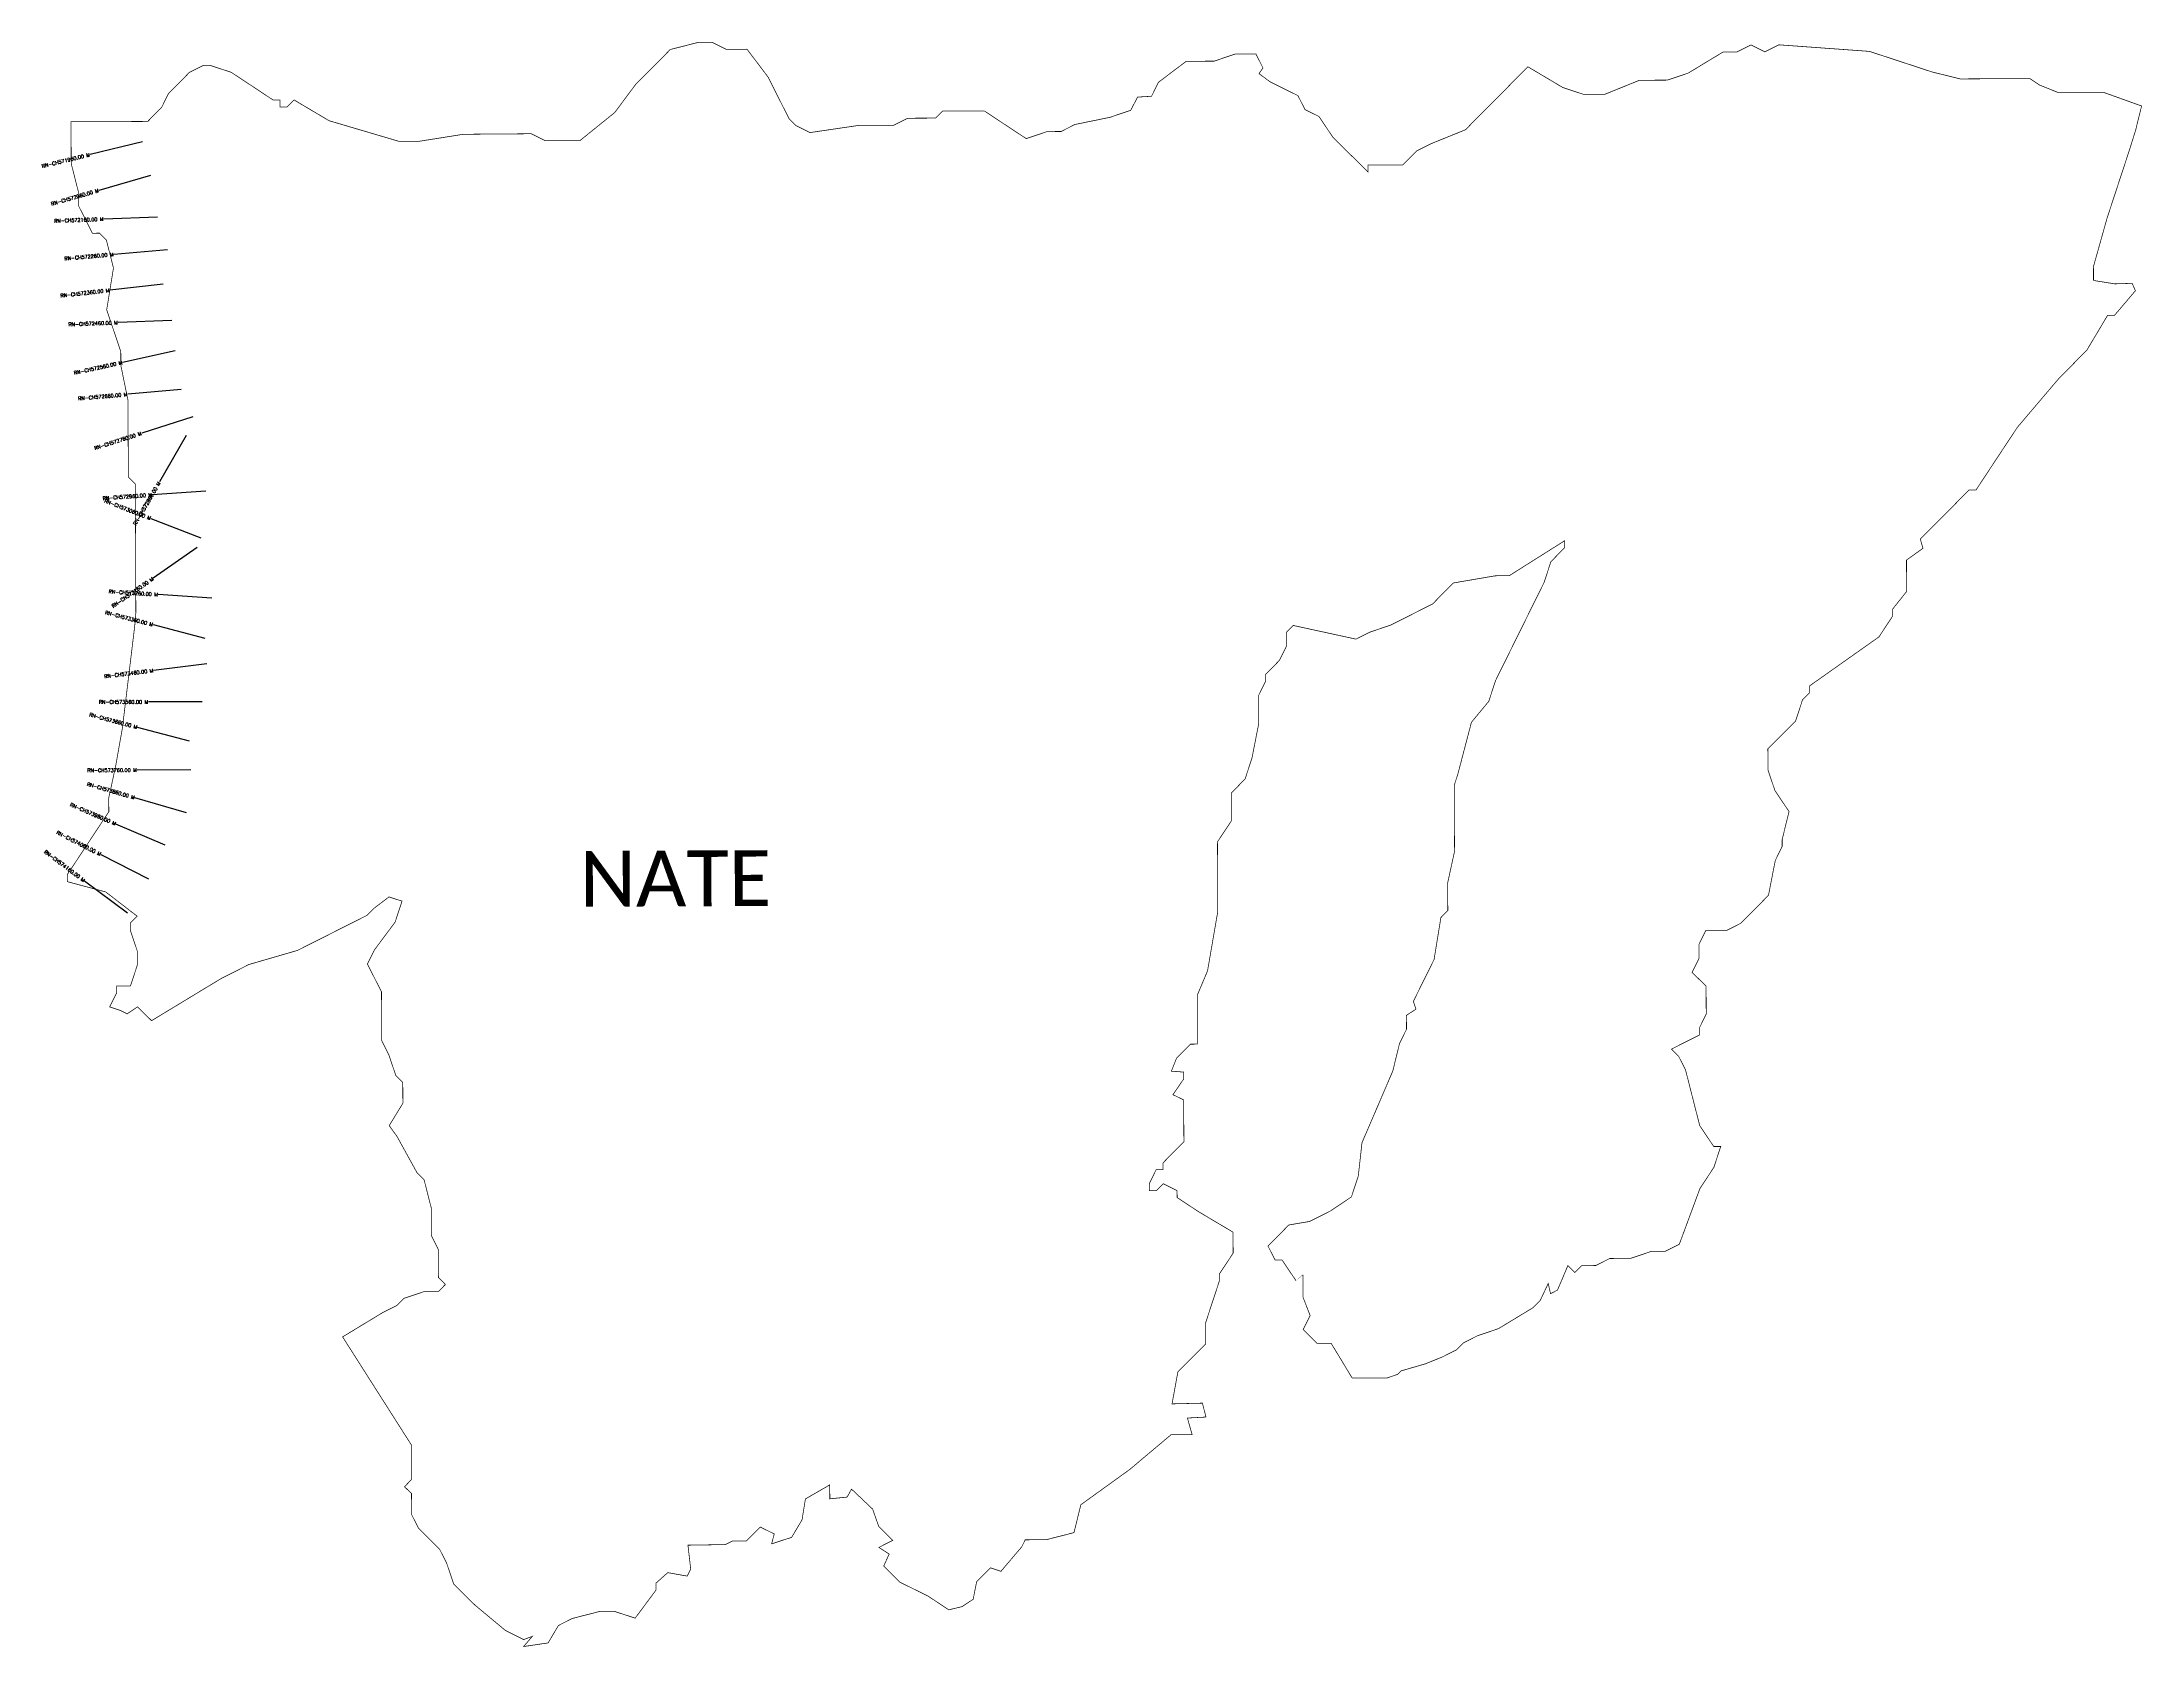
# Model space of a CAD drawing. Header units: metres. Extents: x 321872 to 327739, y 1839279 to 1843764.
import ezdxf
from ezdxf.enums import TextEntityAlignment as Align

# ---------------------------------------------------------------- set-up
doc = ezdxf.new("R2010")
doc.units = ezdxf.units.M
for name, color, linetype in [('CS', 134, 'Continuous'), ('CSMark', 6, 'Continuous'), ('VILLAGE NAME', 250, 'Continuous')]:
    doc.layers.add(name, color=color, linetype=linetype)
doc.styles.get("Standard").update_dxf_attribs({"font": 'simplex.shx'})

msp = doc.modelspace()

# ---------------------------------------------------------------- linework, layer by layer
at = {"color": 6, "const_width": 2, "flags": 128}
msp.add_lwpolyline([(321953.4557425807, 1843540.814623073), (322167.7089237206, 1843541.725306139), (322206.5143358328, 1843580.862011191), (322225.8050049669, 1843619.915768835), (322283.9840336209, 1843678.591488553), (322322.8723931408, 1843698.213450627), (322342.3287087447, 1843698.296149689), (322400.8387819928, 1843679.088179617), (322518.0245749588, 1843601.701180891), (322537.5393179369, 1843601.784128299), (322537.6222653446, 1843582.269385321), (322557.0785809485, 1843582.352084383), (322576.4519491448, 1843601.949526423), (322674.0989757902, 1843543.877716864), (322869.1441868581, 1843486.278326682), (322927.5715610441, 1843486.526672214), (323049.9141009172, 1843505.91606375), (323239.1402275443, 1843507.36609026), (323278.194233534, 1843488.016993751), (323375.5342389278, 1843488.430737407), (323472.6013787562, 1843566.786846573), (323530.697708348, 1843644.918881895), (323627.6821491143, 1843742.731306665), (323705.5413188706, 1843762.577342583), (323744.4539500785, 1843762.742740707), (323783.5079560681, 1843743.393644199), (323841.9353302541, 1843743.641989731), (323900.6937490341, 1843666.006645473), (323959.6180626295, 1843549.341815258), (323979.2155046698, 1843529.968447062), (324018.269262314, 1843510.677777928), (324100.7563049522, 1843522.809510654), (324154.4976272276, 1843530.713483658), (324251.8960599956, 1843531.12747566), (324290.7844195155, 1843550.749437734), (324368.6681093054, 1843551.080482328), (324388.0999048759, 1843570.678172713), (324504.9546532477, 1843571.174863777), (324622.1406945593, 1843493.729437677), (324680.4851213375, 1843513.492526187), (324719.4561799195, 1843513.658172657), (324758.2861120653, 1843533.279886385), (324855.6018457711, 1843553.150193991), (324913.9462725494, 1843572.913282501), (324933.2750043804, 1843609.795999703), (324972.2080002655, 1843612.132686615), (324991.5573451194, 1843651.12826523), (325069.1926893773, 1843709.886684011), (325147.1348065414, 1843710.21797695), (325205.4792333196, 1843729.98106546), (325263.9066075056, 1843730.229410992), (325283.5285695793, 1843691.341051472), (325272.5060674877, 1843675.36477429), (325303.2089590273, 1843652.452940298), (325381.2580469414, 1843613.871353684), (325400.9384363893, 1843574.98324251), (325439.9340150048, 1843555.633897656), (325479.1534191188, 1843497.37216994), (325576.965595543, 1843400.446156548), (325576.965595543, 1843419.902823664), (325674.2813292489, 1843420.316464153), (325713.0283139869, 1843459.45292086), (325751.9166735068, 1843479.074882933), (325849.1494598049, 1843518.459933517), (326023.6865457669, 1843694.487092671), (326121.3333240669, 1843636.473710487), (326179.843397315, 1843617.265740415), (326238.2707715009, 1843617.514085947), (326335.5038061446, 1843656.840709156), (326413.4459233087, 1843657.172002096), (326471.790350087, 1843676.935090606), (326568.8820099488, 1843735.776208448), (326607.8530685309, 1843735.941854918), (326646.7414280507, 1843755.563816992), (326685.7951856949, 1843736.273147858), (326724.6251178406, 1843755.894861586), (326977.9320566247, 1843737.514875517), (327016.070845983, 1843724.981811902), (327141.6456402714, 1843683.715769853), (327153.4625247145, 1843679.832537927), (327201.7809042449, 1843667.952852537), (327231.4875892862, 1843660.649087889), (327426.2844548222, 1843661.477071892), (327452.9942526856, 1843643.516959961), (327504.3335427363, 1843622.895485278), (327630.9456625973, 1843623.433650046), (327738.2086859499, 1843584.917808824), (327721.6908024485, 1843517.555069738), (327703.4200580916, 1843459.239303226), (327663.2954050458, 1843337.091490818), (327642.1933556236, 1843272.85245126), (327603.8019355131, 1843136.31731344), (327603.9673336374, 1843097.404682233), (327663.2029406124, 1843087.919853187), (327711.8816860802, 1843089.456027074), (327720.946378948, 1843068.658472516), (327662.8086998251, 1843000.254594997), (327643.3523842212, 1843000.171895934), (327585.2805746628, 1842902.524869289), (327507.727929467, 1842824.310134905), (327391.4528195666, 1842687.443952491), (327275.3431077906, 1842511.665138869), (327255.8283648125, 1842511.582191462), (327120.0969393082, 1842374.633309986), (327127.4016008521, 1842349.028089963), (327081.3742262581, 1842316.04028933), (327081.7468687288, 1842228.370014364), (327042.9828061477, 1842179.50515151), (327043.0655052098, 1842160.048835906), (327004.4012195339, 1842101.456063596), (326810.1839924695, 1841964.258588242), (326810.2666915316, 1841944.802272638), (326790.8346476157, 1841925.263009627), (326771.6269258892, 1841866.694509004), (326694.0742806935, 1841788.479774621), (326694.3226262254, 1841730.052400435), (326714.0272873613, 1841671.707725311), (326753.2466914753, 1841613.445997595), (326734.0632414368, 1841535.420933023), (326734.1459404989, 1841515.964617419), (326714.8552713648, 1841476.910859775), (326695.8129477626, 1841379.429727945), (326618.2018751926, 1841301.214745215), (326579.3137640183, 1841281.534355767), (326520.8863898324, 1841281.286010235), (326501.5954723527, 1841242.290679965), (326501.7611188225, 1841203.319621383), (326482.4704496884, 1841164.265863739), (326521.5484790205, 1841125.518630655), (326521.8797719601, 1841047.576513492), (326502.589102826, 1841008.522755847), (326502.6718018882, 1840989.066440244), (326424.9537585681, 1840949.764337067), (326444.4927732341, 1840930.390720526), (326464.1147353079, 1840891.502361006), (326503.7481314236, 1840735.842200522), (326542.93970073, 1840677.621822336), (326562.4238511415, 1840677.663171868), (326543.2158810695, 1840619.153098619), (326504.4931680195, 1840560.560077964), (326446.7281313672, 1840404.485925478), (326407.8397718474, 1840384.863963404), (326368.8687132653, 1840384.698316934), (326310.524286487, 1840364.935228424), (326252.0969123011, 1840364.686882892), (326213.2669801554, 1840345.065169164), (326174.2959215734, 1840344.899522694), (326154.8641260029, 1840325.301832309), (326135.3248629913, 1840344.733876224), (326106.4009951341, 1840276.424957783), (326086.9569395469, 1840266.584763059), (326080.7803895785, 1840293.204778358), (326080.418103823, 1840294.766176291), (326057.8259515161, 1840247.00427469), (326038.4231212872, 1840227.465135851), (325941.3023719111, 1840168.594680149), (325882.9286072729, 1840148.860681153), (325844.0986751272, 1840129.238967425), (325824.6668795568, 1840109.641277039), (325785.7785200369, 1840090.019314965), (325737.1913405749, 1840070.326913846), (325669.0894181348, 1840050.551565319), (325659.4026098639, 1840040.782057986), (325630.2594859891, 1840030.929851591), (325532.8610532211, 1840030.515859589), (325474.0196870334, 1840127.665946825), (325435.0486284514, 1840127.500300356), (325395.912171745, 1840166.247285094), (325415.2612682533, 1840205.301291083), (325395.5808788054, 1840244.189402258), (325395.5808788055, 1840283.16046084), (325375.8762176696, 1840302.534077381), (325336.6568135556, 1840360.795805098), (325317.2004979516, 1840360.713106035), (325297.5201085038, 1840399.60121721), (325355.6991371578, 1840458.276936928), (325414.1143754997, 1840468.253564434), (325472.4175769197, 1840497.715597059), (325530.7086424957, 1840536.905911659), (325549.9163642221, 1840595.474412281), (325560.1364595891, 1840688.203612507), (325646.0730693304, 1840888.025275213), (325665.1980919947, 1840966.050091439), (325684.5474368485, 1841005.045670055), (325684.3817903787, 1841044.016728637), (325710.8892758581, 1841061.211094364), (325703.6724595128, 1841083.070486281), (325761.6031426348, 1841200.173580185), (325780.5627671749, 1841317.111027619), (325799.9945627453, 1841336.708718004), (325799.6635181513, 1841414.592407794), (325818.7473154573, 1841502.316168135), (325818.3540603074, 1841594.835915159), (325817.9608051575, 1841687.355662182), (325827.5940038806, 1841716.610822979), (325865.914860773, 1841862.873994428), (325914.3656074522, 1841921.537578302), (325933.5735775242, 1841980.04765155), (326068.7840402766, 1842253.307845348), (326087.9920103486, 1842311.817918596), (326126.7974224608, 1842350.954623647), (326126.7147233987, 1842370.410939251), (325971.3029084465, 1842272.35016895), (325932.3318498645, 1842272.18452248), (325815.5598005547, 1842252.231515812), (325757.3807719007, 1842193.555796094), (325640.7743690608, 1842134.631730844), (325582.4299422824, 1842114.868642334), (325543.5415827626, 1842095.246680261), (325368.0938137349, 1842133.472702247), (325348.6620181645, 1842113.875011861), (325348.8274162887, 1842074.962380653), (325329.5367471546, 1842035.908623009), (325290.7313350424, 1841996.771917957), (325290.8140341045, 1841977.315602353), (325271.5233649705, 1841938.261844709), (325271.8546579101, 1841860.319727545), (325252.8120859623, 1841762.897023089), (325233.5456885162, 1841704.386701495), (325194.7987037782, 1841665.250244789), (325195.1299967178, 1841587.308127625), (325156.4072836677, 1841528.715106969), (325157.2350193257, 1841333.976668807), (325128.6959297832, 1841168.269193426), (325099.8012756131, 1841099.960399158), (325100.3806657403, 1840963.649335182), (325080.865922761, 1840963.566387774), (325042.1189380229, 1840924.429931068), (325027.6137555602, 1840888.17534217), (325061.7409000967, 1840885.541571548), (325061.8235991588, 1840866.085255944), (325032.0746135987, 1840822.377364263), (325062.0719446908, 1840807.657881758), (325062.5688841002, 1840690.744706012), (325004.3898554462, 1840632.068986294), (325004.4725545082, 1840612.61267069), (324984.9578115302, 1840612.529723282), (324965.6671423961, 1840573.475965638), (324965.7498414582, 1840554.019650034), (324985.2061570621, 1840554.102349096), (325004.6382009781, 1840573.641612108), (325043.6919586223, 1840554.350942974), (325043.77490603, 1840534.836199996), (325102.3676783402, 1840496.17191432), (325151.1910674901, 1840467.165223228), (325200.0144566401, 1840438.158532136), (325200.2628021721, 1840379.73115795), (325161.5403374675, 1840321.07970992), (325161.6230365297, 1840301.623394316), (325123.1486690115, 1840184.602999474), (325123.3970145435, 1840126.175625288), (325045.8446176932, 1840047.90246353), (325029.4241599639, 1839958.423959257), (325114.372667979, 1839960.551097314), (325124.2663480781, 1839921.65060195), (325072.4511339057, 1839918.907492173), (325085.5022854969, 1839872.785739097), (325027.074911311, 1839872.537393565), (324910.6341549408, 1839774.642269733), (324774.6786555926, 1839676.664198493), (324755.5533845827, 1839598.697809641), (324677.7234285134, 1839578.851897896), (324619.3252680146, 1839578.603676537), (324609.6505955877, 1839559.105887229), (324551.4837027777, 1839490.701885537), (324522.2578798407, 1839500.305994745), (324483.4524677285, 1839461.169289693), (324473.9311817546, 1839412.457937466), (324442.8023325994, 1839392.04542069), (324405.8998225327, 1839382.95455531), (324347.2486228482, 1839421.61859264), (324269.1992865886, 1839460.258606628), (324223.9100940903, 1839505.164425265), (324239.1997866728, 1839538.807730607), (324210.3579204009, 1839557.408693864), (324249.2462799207, 1839577.030655938), (324210.1095748689, 1839615.83606805), (324192.9985718385, 1839664.446574752), (324134.045736047, 1839720.267927594), (324121.7445437883, 1839698.047630845), (324073.4087905793, 1839693.198546742), (324073.243392455, 1839732.11117795), (324005.2532585914, 1839692.908851679), (323995.7734463214, 1839634.440127962), (323966.7376657149, 1839585.587400952), (323910.9255161649, 1839567.404351997), (323917.9969756271, 1839595.137776441), (323879.0016453571, 1839614.42869392), (323840.1962332449, 1839575.291988868), (323801.2251746629, 1839575.126342399), (323781.7809949029, 1839565.315361362), (323677.0643294539, 1839563.622200195), (323684.7014708851, 1839496.745961545), (323675.056136318, 1839477.219082723), (323620.4957630688, 1839486.931800081), (323587.4686845869, 1839457.360910961), (323587.551383649, 1839437.904595357), (323529.4553024027, 1839359.714132661), (323470.9449808091, 1839378.980530107), (323431.973922227, 1839378.814883637), (323354.1731798449, 1839358.969096065), (323315.284820325, 1839339.347133992), (323286.2781292329, 1839290.523744842), (323218.1347330889, 1839280.505767804), (323241.9403447221, 1839308.697454402), (323218.0520340268, 1839299.962083408), (323166.1897128681, 1839325.979342533), (323081.3269780492, 1839396.78112605), (323022.6512583313, 1839454.960154704), (323002.8881698212, 1839513.304581482), (322983.2662077475, 1839552.192941002), (322924.5904880296, 1839610.371969656), (322904.9100985817, 1839649.26008083), (322904.6617530498, 1839707.687455016), (322885.1227383837, 1839727.061071558), (322904.49610658, 1839746.658513598), (322904.0821145782, 1839844.056946366), (322712.1860986419, 1840145.635431629), (322824.6254041889, 1840213.804889866), (322863.5137637088, 1840233.42685194), (322882.8873802506, 1840252.965866606), (322941.2318070289, 1840272.728955116), (322980.2028656109, 1840272.894601586), (322999.5764821527, 1840292.433616252), (322980.0374674866, 1840311.807232793), (322979.706174547, 1840389.749349958), (322960.0257850991, 1840428.637461132), (322959.694740505, 1840506.521150922), (322939.9071319615, 1840584.380569024), (322920.3681172954, 1840603.754185566), (322864.0076066549, 1840706.054366411), (322842.3239049855, 1840735.918813946), (322880.5690747099, 1840798.385404631), (322880.3207291779, 1840856.812778817), (322860.7817145119, 1840876.186395359), (322841.0186260018, 1840934.530822138), (322821.3966639281, 1840973.419181657), (322820.8170254565, 1841109.788673008), (322781.5149222804, 1841187.506716328), (322800.8640187887, 1841226.560722317), (322858.9603483806, 1841304.692757639), (322878.1683184525, 1841363.202830887), (322841.6677048713, 1841374.96016497), (322800.3673277248, 1841343.415470689), (322780.9352838089, 1841323.876207678), (322586.5524102746, 1841225.649790906), (322450.4069927686, 1841186.099342198), (322372.6305220744, 1841146.796990676), (322178.3887749765, 1841029.114506647), (322139.2520699247, 1841067.919918759), (322110.1213302393, 1841048.281003015), (322090.5943272445, 1841057.955551269), (322061.3683801348, 1841067.588874165), (322080.6590492689, 1841106.642631809), (322080.5763502067, 1841126.098947413), (322119.5474087888, 1841126.264593882), (322138.7553788607, 1841184.774667131), (322138.5897323909, 1841223.745725713), (322118.8850712551, 1841282.090400836), (322118.8023721929, 1841301.54671644), (322138.1757403892, 1841321.144158481), (322050.2449840473, 1841388.927172171), (321942.965131197, 1841417.656179871), (321942.8821837893, 1841437.170922849), (322059.0503229396, 1841612.949984816), (322058.8846764697, 1841651.921043398), (322077.9684737758, 1841739.644803739), (322096.9695720196, 1841846.824879684), (322131.2500518985, 1842130.763051757), (322134.5719623836, 1842168.992252886), (322133.0429349349, 1842528.721128156), (322113.5036719233, 1842548.153172072), (322112.5929888577, 1842762.406353212), (322092.6642538778, 1842859.721838572), (322092.4988557535, 1842898.63446978), (322053.0892851362, 1843015.382247402), (322072.0489096763, 1843132.319694836), (322052.2615494782, 1843210.120685563), (322032.6638590925, 1843229.552481134), (322013.2075434885, 1843229.469782072), (321973.9054403124, 1843307.187825392), (321973.7397938426, 1843346.158883974), (321953.9524336446, 1843423.959874702), (321953.4792092692, 1843535.293698342), (321953.4557425807, 1843540.814623073), (321953.4557425807, 1843540.814623073)], dxfattribs=at)
at = {"layer": 'CS'}
for p, q in [((322152.6537728938, 1843484.788349769), (322006.9103607474, 1843449.307963414)), ((322175.7620543781, 1843390.635595279), (322031.5810496674, 1843349.261232678)), ((322195.0599393988, 1843274.671519148), (322045.1680567533, 1843268.977353979)), ((322222.7853055801, 1843183.010647159), (322073.3315659578, 1843170.220818665)), ((322210.9921986778, 1843087.119359385), (322061.948814991, 1843070.205761921)), ((322234.9543204908, 1842985.827078941), (322085.0704786884, 1842979.925048227)), ((322244.0467743154, 1842900.407428849), (322097.4974455488, 1842868.418458279)), ((322261.3749795707, 1842792.414073874), (322111.9393881252, 1842779.413919671)), ((322293.9131389293, 1842716.162538944), (322151.0078083968, 1842670.576724206)), ((322275.3806394823, 1842664.61277851), (322200.3581268112, 1842534.72196824)), ((322330.2320275662, 1842508.677824274), (322180.5899002725, 1842498.322451804)), ((322316.7450978385, 1842377.260342554), (322177.0179582255, 1842431.816061371)), ((322306.3043558254, 1842350.938261769), (322183.0662781154, 1842265.425828741)), ((322346.8864869114, 1842210.074046676), (322197.1898287211, 1842219.60874786)), ((322328.644858359, 1842097.473929512), (322183.4624060701, 1842135.184081293)), ((322333.0050911028, 1842026.160713336), (322184.1364878988, 1842007.772157654)), ((322320.097996735, 1841919.73131794), (322170.097996735, 1841919.73131794)), ((322284.0458519522, 1841810.105745582), (322139.1152204297, 1841848.772424345)), ((322288.0743802139, 1841730.187955441), (322138.076585297, 1841729.374616592)), ((322276.0327572116, 1841610.153748079), (322131.968351384, 1841651.932294889)), ((322216.8180883438, 1841519.209179971), (322079.0799555694, 1841578.607890225)), ((322171.0598260622, 1841425.020685061), (322037.3635926241, 1841493.030369404)), ((322111.4391814108, 1841329.180814222), (321991.4330335649, 1841419.17261651))]:
    msp.add_line(p, q, dxfattribs=at)

# ---------------------------------------------------------------- texts
at = {"layer": 'CSMark'}
for s, rotation, p in [('RN-CH571960.00 M', 13.68217666024022, (322005.9387379997, 1843449.071427505)), ('RN-CH572060.00 M', 16.01142824100364, (322030.6198429694, 1843348.985403594)), ('RN-CH572160.00 M', 2.175533600698207, (322044.1687775357, 1843268.939392878)), ('RN-CH572260.00 M', 4.891293665618051, (322072.3352076937, 1843170.135553141)), ('RN-CH572360.00 M', 6.474287332032373, (322060.9551924331, 1843070.093004604)), ('RN-CH572460.00 M', 2.254991779419209, (322084.0712530764, 1842979.885701356)), ('RN-CH572560.00 M', 12.31345381685714, (322096.5204500237, 1842868.205198476)), ('RN-CH572660.00 M', 4.971930691962889, (322110.9431508489, 1842779.327251976)), ('RN-CH572760.00 M', 17.69232417171251, (322150.0551061932, 1842670.272818774)), ('RN-CH572960.00 M', 3.958609594153985, (322179.5922860905, 1842498.253415987)), ('RN-CH572860.00 M', 59.99006999427146, (322199.8579767267, 1842533.856029505)), ('RN-CH573060.00 M', 338.6721048836928, (322176.0864439614, 1842432.179766163)), ('RN-CH573160.00 M', 34.75600590782754, (322182.2446909306, 1842264.855745854)), ('RN-CH573260.00 M', 356.3555553960767, (322196.1918509999, 1842219.672312535)), ('RN-CH573360.00 M', 345.4395676576863, (322182.4945230549, 1842135.435482305)), ('RN-CH573460.00 M', 7.041623955164021, (322183.144030544, 1842007.649567283)), ('RN-CH573660.00 M', 345.0617511201719, (322138.1490162196, 1841849.030202203)), ('RN-CH573760.00 M', 0.3106740780320649, (322137.0765999976, 1841729.369194333)), ('RN-CH573860.00 M', 343.8278889984222, (322131.0079220119, 1841652.210818534)), ('RN-CH573960.00 M', 336.6721804003737, (322078.1617013509, 1841579.003881627)), ('RN-CH574060.00 M', 333.0381006931065, (322036.4722844012, 1841493.4837673)), ('RN-CH574160.00 M', 323.134016372683, (321990.6329925793, 1841419.772561859))]:
    msp.add_text(s, height=10, rotation=rotation, dxfattribs=at).set_placement(p, align=Align.MIDDLE_RIGHT)
msp.add_text('RN-CH573560.00 M', height=10, dxfattribs=at).set_placement((322169.097996735, 1841919.73131794), align=Align.MIDDLE_RIGHT)
at = {"layer": 'VILLAGE NAME', "insert": (323374.4195616051, 1841503.384248814), "char_height": 155.9893812134608, "attachment_point": 1, "rotation": 0.2435342226010066}
msp.add_mtext_dynamic_manual_height_columns('{\\fCalibri|b0|i0|c0|p34;NATE}', width=1979.573283621619, gutter_width=779.9469060673039, heights=[0], dxfattribs=at)

doc.saveas('drawing.dxf')
